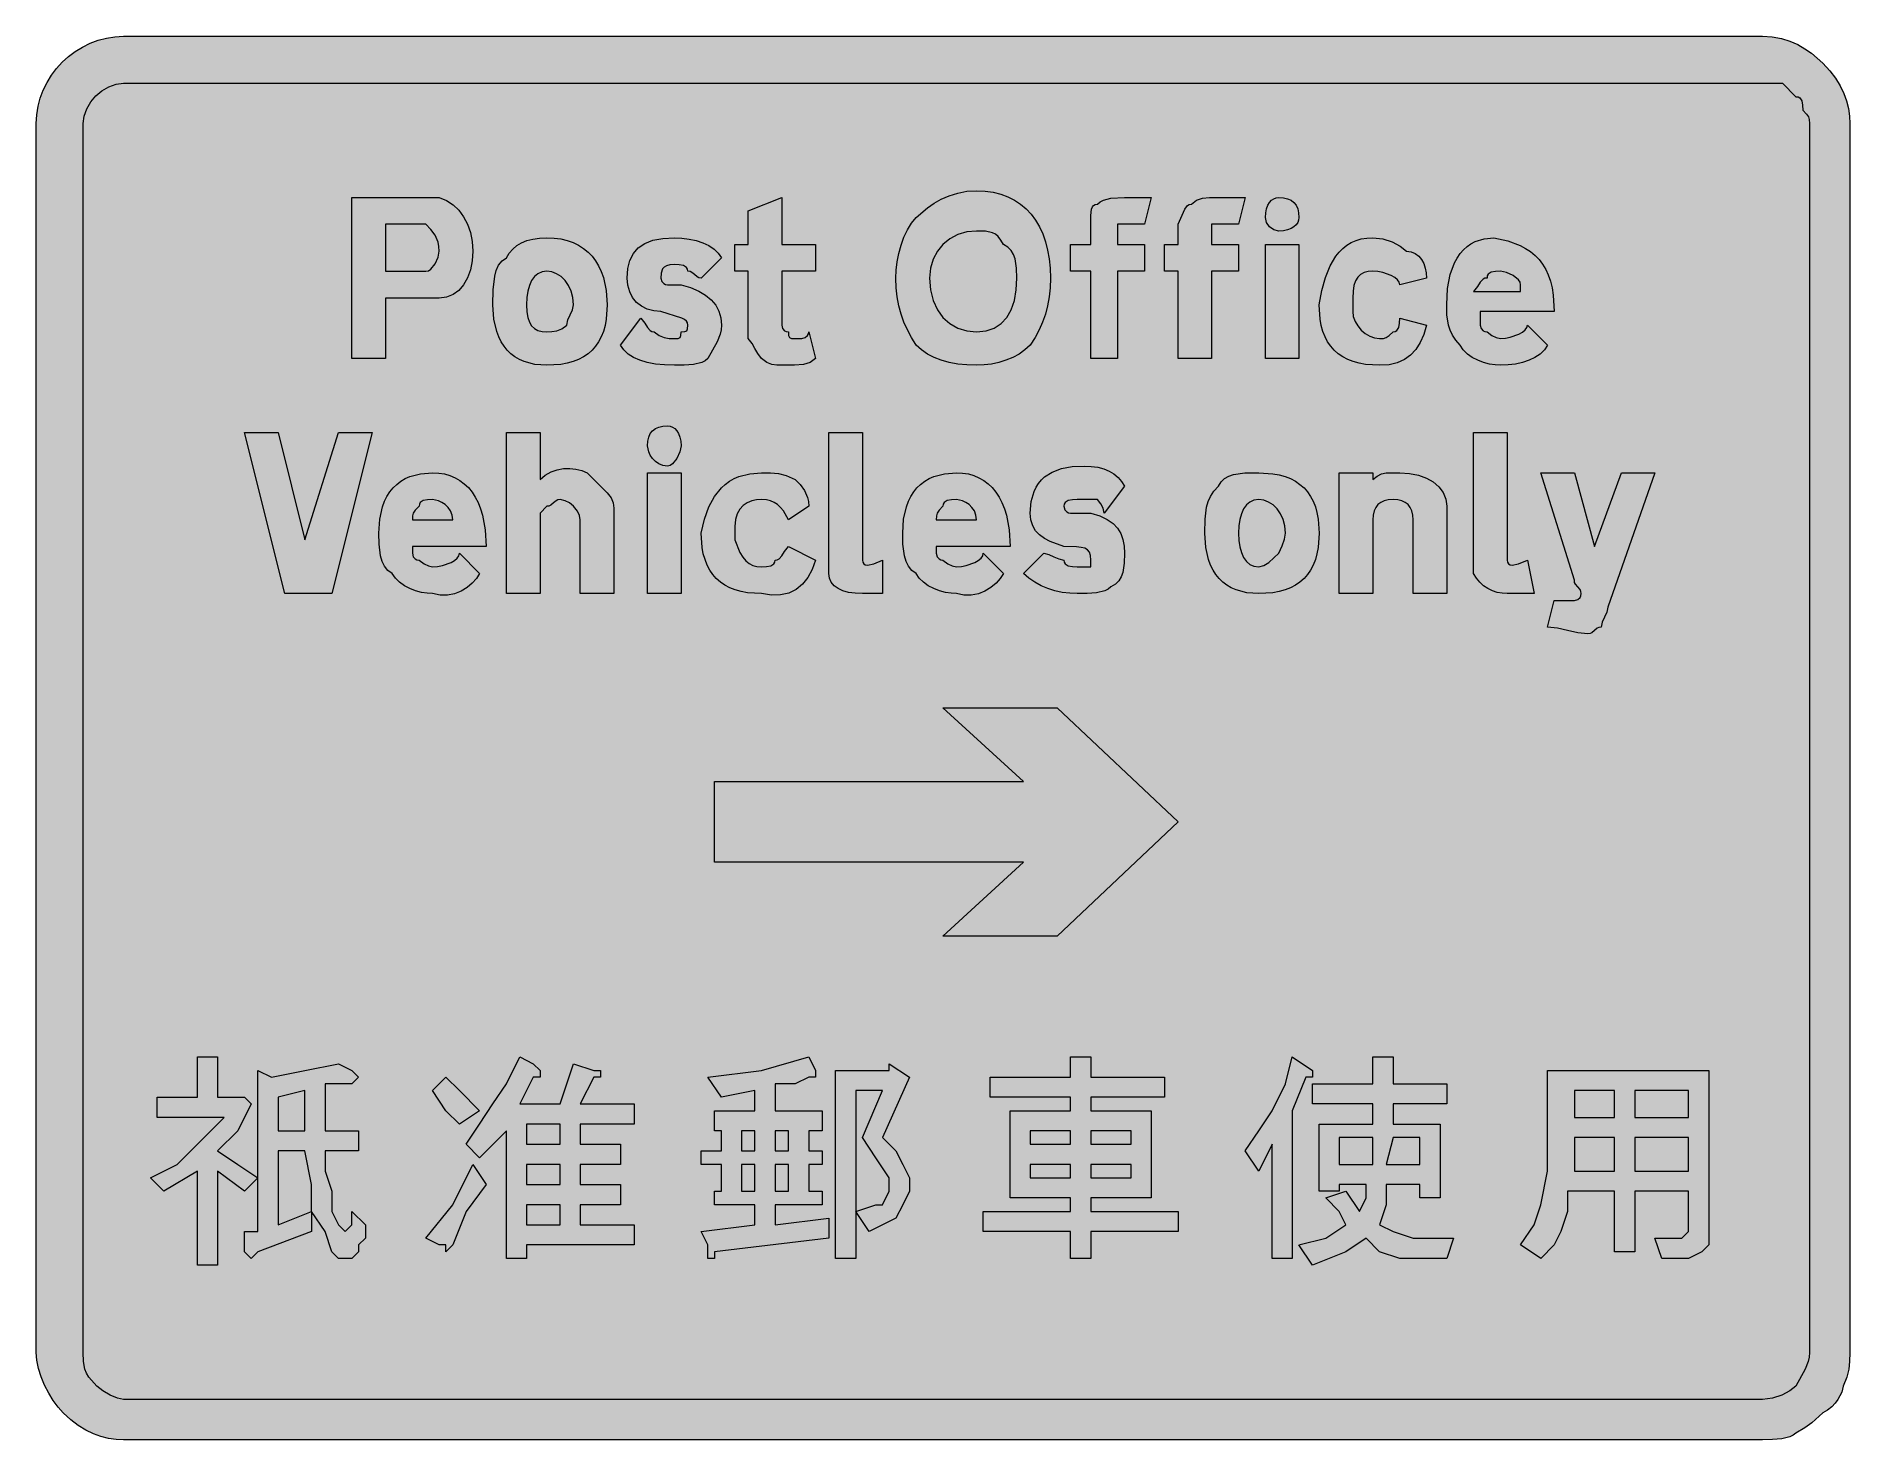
# Model space of a CAD drawing. Header units: metres. Extents: x 122 to 446, y 10 to 261.
import ezdxf

# ---------------------------------------------------------------- set-up
doc = ezdxf.new("R2010")
doc.units = ezdxf.units.M
doc.layers.add('FILL_BLACK_000000', color=7, linetype='Continuous', true_color=0x000000)
doc.layers.add('FILL_WHITE_FFFFFF', color=7, linetype='Continuous', true_color=0xffffff)

msp = doc.modelspace()

# ---------------------------------------------------------------- hatches: boundary and pattern name
at = {"layer": 'FILL_BLACK_000000', "true_color": 0x000000}
h = msp.add_hatch(color=7, dxfattribs=at)
h.dxf.hatch_style = 1
h.paths.add_polyline_path([(430.29, 261.12), (432.03, 261.01), (433.67, 260.71), (435.18, 260.23), (436.59, 259.62), (437.88, 258.89), (439.06, 258.08), (441.09, 256.32), (442.33, 254.97), (443.36, 253.62), (444.19, 252.27), (444.84, 250.92), (445.32, 249.57), (445.65, 248.22), (445.83, 246.87), (445.89, 245.52), (445.89, 25.92), (445.87, 24.31), (445.74, 22.92), (445.38, 21.53), (444.69, 19.92), (444.46, 18.83), (443.79, 17.52), (443.28, 16.85), (442.67, 16.21), (441.93, 15.62), (441.09, 15.12), (439.14, 13.32), (437.88, 12.42), (436.29, 11.52), (435.79, 11.12), (435.18, 10.83), (433.74, 10.47), (432.07, 10.34), (430.29, 10.32), (137.49, 10.32), (136.14, 10.38), (134.79, 10.56), (133.44, 10.89), (132.09, 11.37), (130.74, 12.02), (129.39, 12.85), (128.04, 13.88), (126.69, 15.12), (125.79, 16.13), (124.93, 17.31), (124.12, 18.64), (123.39, 20.07), (122.78, 21.55), (122.3, 23.05), (122, 24.52), (121.89, 25.92), (121.89, 245.52), (121.97, 247.08), (122.22, 248.6), (122.61, 250.08), (123.15, 251.5), (123.82, 252.86), (124.61, 254.15), (125.52, 255.35), (126.54, 256.47), (127.66, 257.49), (128.86, 258.4), (130.15, 259.19), (131.51, 259.86), (132.93, 260.4), (134.41, 260.79), (135.93, 261.04), (137.49, 261.12), (430.29, 261.12)])
h = msp.add_hatch(color=7, dxfattribs=at)
h.dxf.hatch_style = 1
h.paths.add_polyline_path([(292.87, 233.24), (294.23, 232.9), (295.5, 232.43), (296.67, 231.84), (297.76, 231.12), (298.75, 230.28), (299.64, 229.32), (300.43, 228.25), (301.13, 227.07), (301.72, 225.79), (302.21, 224.41), (302.59, 222.92), (302.87, 221.35), (303.03, 219.68), (303.09, 217.92), (303.03, 216.17), (302.86, 214.53), (302.58, 212.96), (302.19, 211.47), (301.68, 210.03), (301.07, 208.64), (300.33, 207.27), (299.49, 205.92), (298.54, 205.08), (297.48, 204.34), (296.35, 203.73), (295.14, 203.22), (293.88, 202.83), (292.57, 202.54), (291.24, 202.38), (289.89, 202.32), (288.15, 202.38), (286.52, 202.54), (285, 202.83), (283.59, 203.22), (282.3, 203.73), (281.12, 204.34), (280.05, 205.08), (279.09, 205.92), (278.25, 207.27), (277.52, 208.64), (276.9, 210.03), (276.39, 211.47), (276, 212.96), (275.72, 214.53), (275.55, 216.17), (275.49, 217.92), (275.55, 219.32), (275.72, 220.79), (276, 222.29), (276.39, 223.77), (276.9, 225.2), (277.52, 226.53), (278.25, 227.71), (279.09, 228.72), (281.12, 230.48), (282.3, 231.29), (283.59, 232.02), (285, 232.63), (286.52, 233.11), (288.15, 233.41), (289.89, 233.52), (291.42, 233.45), (292.87, 233.24)])
h.paths.add_polyline_path([(296.79, 221.37), (296.5, 222.13), (296.08, 222.81), (295.48, 223.42), (294.69, 223.92), (294.24, 224.71), (293.77, 225.31), (293.28, 225.73), (292.74, 226.02), (291.48, 226.28), (289.89, 226.32), (288.15, 226.16), (286.55, 225.68), (285.12, 224.93), (283.89, 223.92), (282.88, 222.69), (282.13, 221.26), (281.65, 219.66), (281.49, 217.92), (281.65, 215.78), (282.13, 213.89), (282.88, 212.25), (283.89, 210.87), (285.12, 209.78), (286.55, 208.98), (288.15, 208.49), (289.89, 208.32), (291.58, 208.49), (293.04, 208.98), (294.28, 209.78), (295.29, 210.87), (296.08, 212.25), (296.64, 213.89), (296.98, 215.78), (297.09, 217.92), (297.05, 219.7), (296.79, 221.37)], flags=16)
h = msp.add_hatch(color=7, dxfattribs=at)
h.dxf.hatch_style = 1
h.paths.add_polyline_path([(178.29, 203.52), (178.29, 232.32), (192.69, 232.32), (193.89, 232.32), (195.18, 231.76), (196.35, 230.99), (197.37, 230.02), (198.24, 228.87), (198.94, 227.55), (199.46, 226.08), (199.78, 224.46), (199.89, 222.72), (199.78, 220.98), (199.46, 219.38), (198.94, 217.95), (198.24, 216.72), (197.37, 215.71), (196.35, 214.96), (195.18, 214.48), (193.89, 214.32), (192.69, 214.32), (184.29, 214.32), (184.29, 203.52), (178.29, 203.52)])
h.paths.add_polyline_path([(191.49, 219.12), (191.94, 219.23), (192.37, 219.51), (193.14, 220.47), (193.68, 221.65), (193.89, 222.72), (193.84, 223.57), (193.68, 224.31), (193.14, 225.57), (192.37, 226.6), (191.49, 227.52), (190.29, 227.52), (184.29, 227.52), (184.29, 219.12), (190.29, 219.12), (191.49, 219.12)], flags=16)
h = msp.add_hatch(color=7, dxfattribs=at)
h.dxf.hatch_style = 1
h.paths.add_polyline_path([(261.09, 223.92), (261.09, 219.12), (255.09, 219.12), (255.09, 209.52), (255.24, 208.92), (255.6, 208.51), (255.89, 208.37), (256.29, 208.32), (256.31, 207.63), (256.44, 207.27), (256.8, 207.14), (257.49, 207.12), (258.69, 207.12), (259.29, 207.27), (259.7, 207.63), (259.84, 207.92), (259.89, 208.32), (261.09, 203.52), (260.15, 202.83), (258.99, 202.47), (257.38, 202.34), (255.09, 202.32), (254.19, 202.34), (253.29, 202.47), (252.39, 202.83), (251.49, 203.52), (250.78, 204.42), (250.29, 205.32), (249.8, 206.22), (249.09, 207.12), (249.09, 219.12), (246.69, 219.12), (246.69, 223.92), (249.09, 223.92), (249.09, 229.92), (255.09, 232.32), (255.09, 223.92), (261.09, 223.92)])
h = msp.add_hatch(color=7, dxfattribs=at)
h.dxf.hatch_style = 1
h.paths.add_polyline_path([(310.29, 203.52), (310.29, 219.12), (306.69, 219.12), (306.69, 223.92), (310.29, 223.92), (310.29, 227.52), (310.31, 229.09), (310.44, 230.22), (310.58, 230.61), (310.8, 230.89), (311.09, 231.06), (311.49, 231.12), (311.99, 231.52), (312.58, 231.81), (313.89, 232.17), (316.29, 232.32), (321.09, 232.32), (319.89, 227.52), (317.49, 227.52), (316.29, 227.52), (315.09, 227.52), (315.09, 226.32), (315.09, 223.92), (319.89, 223.92), (319.89, 219.12), (315.09, 219.12), (315.09, 203.52), (310.29, 203.52)])
h = msp.add_hatch(color=7, dxfattribs=at)
h.dxf.hatch_style = 1
h.paths.add_polyline_path([(325.89, 203.52), (325.89, 219.12), (323.49, 219.12), (323.49, 223.92), (325.89, 223.92), (325.89, 227.52), (327.09, 230.22), (327.58, 230.89), (327.89, 231.06), (328.29, 231.12), (329.21, 231.81), (330.24, 232.17), (331.5, 232.3), (333.09, 232.32), (337.89, 232.32), (336.69, 227.52), (334.29, 227.52), (333.09, 227.52), (331.89, 227.52), (331.89, 226.32), (331.89, 223.92), (336.69, 223.92), (336.69, 219.12), (331.89, 219.12), (331.89, 203.52), (325.89, 203.52)])
h = msp.add_hatch(color=7, dxfattribs=at)
h.dxf.hatch_style = 1
h.paths.add_polyline_path([(347.43, 228.27), (347.26, 227.84), (346.98, 227.43), (346.59, 227.07), (346.08, 226.76), (345.46, 226.53), (344.73, 226.37), (343.89, 226.32), (343.01, 226.53), (342.24, 227.07), (341.7, 227.84), (341.49, 228.72), (341.54, 229.56), (341.7, 230.29), (341.93, 230.91), (342.24, 231.42), (342.6, 231.81), (343.01, 232.09), (343.44, 232.26), (343.89, 232.32), (344.73, 232.26), (345.46, 232.09), (346.08, 231.81), (346.59, 231.42), (346.98, 230.91), (347.26, 230.29), (347.43, 229.56), (347.49, 228.72), (347.43, 228.27)])
h = msp.add_hatch(color=7, dxfattribs=at)
h.dxf.hatch_style = 1
h.paths.add_polyline_path([(223.51, 209.45), (223.21, 208.39), (222.84, 207.42), (222.37, 206.54), (221.82, 205.74), (221.19, 205.02), (220.47, 204.39), (219.67, 203.84), (218.79, 203.37), (217.81, 202.99), (216.76, 202.7), (215.62, 202.49), (213.09, 202.32), (210.95, 202.49), (209.06, 202.99), (208.2, 203.37), (207.42, 203.84), (206.69, 204.39), (206.04, 205.02), (205.46, 205.74), (204.95, 206.54), (204.51, 207.42), (204.15, 208.39), (203.66, 210.59), (203.49, 213.12), (203.53, 215.78), (203.79, 218.22), (204.08, 219.28), (204.5, 220.21), (205.1, 220.96), (205.89, 221.52), (206.4, 222.36), (207.01, 223.09), (207.75, 223.71), (208.59, 224.22), (209.55, 224.61), (210.61, 224.89), (211.8, 225.06), (213.09, 225.12), (214.4, 225.06), (215.62, 224.9), (216.76, 224.63), (217.81, 224.26), (218.79, 223.79), (219.67, 223.22), (220.47, 222.56), (221.19, 221.82), (221.82, 220.99), (222.37, 220.08), (222.84, 219.09), (223.21, 218.03), (223.72, 215.7), (223.89, 213.12), (223.72, 210.59), (223.51, 209.45)])
h.paths.add_polyline_path([(217.48, 215.58), (217, 216.6), (216.39, 217.47), (215.66, 218.17), (214.85, 218.69), (213.99, 219.01), (213.09, 219.12), (212.25, 219.01), (211.52, 218.69), (210.9, 218.17), (210.39, 217.47), (210, 216.6), (209.72, 215.58), (209.55, 214.41), (209.49, 213.12), (209.55, 211.88), (209.72, 210.85), (210, 210.02), (210.39, 209.37), (210.9, 208.89), (211.51, 208.56), (212.25, 208.38), (213.09, 208.32), (213.99, 208.34), (214.89, 208.47), (215.79, 208.83), (216.69, 209.52), (216.88, 210.42), (217.29, 211.32), (217.7, 212.22), (217.89, 213.12), (217.78, 214.41), (217.48, 215.58)], flags=16)
h = msp.add_hatch(color=7, dxfattribs=at)
h.dxf.hatch_style = 1
h.paths.add_polyline_path([(244.24, 208.67), (244.08, 207.91), (243.54, 206.52), (241.89, 203.52), (241.39, 203.12), (240.78, 202.83), (239.34, 202.47), (237.67, 202.34), (235.89, 202.32), (234.15, 202.38), (232.53, 202.54), (231.06, 202.83), (229.74, 203.22), (228.59, 203.73), (227.62, 204.34), (226.85, 205.08), (226.29, 205.92), (229.89, 210.72), (230.6, 209.84), (231.09, 209.07), (231.58, 208.53), (231.89, 208.37), (232.29, 208.32), (233.19, 207.63), (234.09, 207.27), (234.99, 207.14), (235.89, 207.12), (236.58, 207.14), (236.94, 207.27), (237.07, 207.63), (237.09, 208.32), (237.78, 208.34), (238.14, 208.47), (238.27, 208.83), (238.29, 209.52), (238.23, 209.92), (238.05, 210.23), (237.72, 210.49), (237.24, 210.72), (233.49, 211.92), (232.2, 212.03), (231.03, 212.35), (230.01, 212.87), (229.14, 213.57), (228.44, 214.44), (227.92, 215.46), (227.6, 216.63), (227.49, 217.92), (227.6, 219.61), (227.96, 221.07), (228.57, 222.31), (229.44, 223.32), (230.6, 224.11), (232.05, 224.67), (233.81, 225.01), (235.89, 225.12), (237.24, 225.06), (238.55, 224.89), (239.81, 224.61), (240.99, 224.22), (242.05, 223.71), (242.98, 223.09), (243.73, 222.36), (244.29, 221.52), (240.69, 217.92), (240.29, 217.97), (239.98, 218.11), (239.49, 218.52), (239, 218.93), (238.69, 219.07), (238.29, 219.12), (238.24, 219.52), (238.08, 219.81), (237.54, 220.17), (236.77, 220.3), (235.89, 220.32), (235.1, 220.27), (234.5, 220.11), (234.08, 219.88), (233.79, 219.57), (233.53, 218.8), (233.49, 217.92), (233.64, 217.32), (234, 216.91), (234.29, 216.77), (234.69, 216.72), (237.09, 216.72), (238.78, 216.21), (240.24, 215.59), (241.48, 214.86), (242.49, 214.02), (243.28, 213.06), (243.84, 211.99), (244.18, 210.81), (244.29, 209.52), (244.24, 208.67)])
h = msp.add_hatch(color=7, dxfattribs=at)
h.dxf.hatch_style = 1
h.paths.add_polyline_path([(341.49, 203.52), (341.49, 223.92), (347.49, 223.92), (347.49, 203.52), (341.49, 203.52)])
h = msp.add_hatch(color=7, dxfattribs=at)
h.dxf.hatch_style = 1
h.paths.add_polyline_path([(362.47, 224.91), (364.14, 224.37), (365.58, 223.6), (366.69, 222.72), (367.53, 222.61), (368.27, 222.31), (368.88, 221.83), (369.39, 221.22), (369.78, 220.49), (370.06, 219.68), (370.23, 218.82), (370.29, 217.92), (365.49, 216.72), (365.38, 217.17), (365.08, 217.6), (364.6, 218.01), (363.99, 218.37), (362.45, 218.91), (361.59, 219.07), (360.69, 219.12), (359.85, 219.06), (359.11, 218.88), (358.5, 218.55), (357.99, 218.07), (357.6, 217.42), (357.31, 216.59), (357.15, 215.56), (357.09, 214.32), (357.09, 213.12), (357.09, 211.92), (357.2, 211.02), (357.5, 210.16), (357.98, 209.35), (358.59, 208.62), (359.32, 208.01), (360.13, 207.53), (360.99, 207.23), (361.89, 207.12), (362.6, 207.14), (363.09, 207.27), (363.58, 207.63), (364.29, 208.32), (364.69, 208.37), (364.98, 208.53), (365.34, 209.07), (365.47, 209.84), (365.49, 210.72), (370.29, 209.52), (369.78, 207.83), (369.15, 206.37), (368.37, 205.13), (367.44, 204.12), (366.34, 203.33), (365.06, 202.77), (363.58, 202.43), (361.89, 202.32), (359.36, 202.49), (358.22, 202.7), (357.16, 202.99), (356.19, 203.37), (355.31, 203.84), (354.51, 204.39), (353.79, 205.02), (353.16, 205.74), (352.61, 206.54), (352.14, 207.42), (351.76, 208.39), (351.47, 209.45), (351.26, 210.59), (351.09, 213.12), (351.6, 215.7), (352.25, 218.03), (353.07, 220.08), (354.09, 221.82), (354.68, 222.56), (355.33, 223.22), (356.05, 223.79), (356.83, 224.26), (357.68, 224.63), (358.6, 224.9), (359.61, 225.06), (360.69, 225.12), (362.47, 224.91)])
h = msp.add_hatch(color=7, dxfattribs=at)
h.dxf.hatch_style = 1
h.paths.add_polyline_path([(379.89, 209.52), (380.04, 208.92), (380.4, 208.51), (380.69, 208.37), (381.09, 208.32), (381.97, 207.63), (382.74, 207.27), (383.49, 207.12), (384.39, 207.17), (385.25, 207.33), (386.79, 207.87), (387.4, 208.23), (387.88, 208.64), (388.18, 209.07), (388.29, 209.52), (391.89, 205.92), (391.33, 205.08), (390.58, 204.34), (389.65, 203.73), (388.59, 203.22), (387.41, 202.83), (386.15, 202.54), (384.84, 202.38), (383.49, 202.32), (382.54, 202.38), (381.52, 202.54), (380.47, 202.83), (379.44, 203.22), (378.46, 203.73), (377.58, 204.34), (376.85, 205.08), (376.29, 205.92), (375.5, 206.82), (374.9, 207.72), (374.48, 208.62), (374.19, 209.52), (373.93, 211.32), (373.89, 213.12), (374.05, 216.05), (374.53, 218.54), (375.28, 220.61), (375.76, 221.49), (376.29, 222.27), (376.88, 222.95), (377.52, 223.54), (378.21, 224.03), (378.95, 224.43), (380.55, 224.95), (382.29, 225.12), (384.82, 224.55), (387.01, 223.73), (387.99, 223.22), (388.87, 222.63), (389.67, 221.97), (390.39, 221.22), (391.02, 220.39), (391.57, 219.47), (392.04, 218.46), (392.42, 217.36), (392.71, 216.15), (392.92, 214.85), (393.09, 211.92), (379.89, 211.92), (379.89, 209.52)])
h.paths.add_polyline_path([(387.09, 216.72), (386.98, 217.17), (386.7, 217.6), (385.74, 218.37), (384.56, 218.91), (383.49, 219.12), (382.61, 219.1), (381.84, 218.97), (381.3, 218.61), (381.14, 218.32), (381.09, 217.92), (380.69, 217.87), (380.38, 217.71), (379.89, 217.17), (379.4, 216.4), (378.69, 215.52), (387.09, 215.52), (387.09, 216.72)], flags=16)
h = msp.add_hatch(color=7, dxfattribs=at)
h.dxf.hatch_style = 1
h.paths.add_polyline_path([(236.88, 186.85), (236.34, 185.67), (235.57, 184.71), (235.14, 184.43), (234.69, 184.32), (233.85, 184.43), (233.11, 184.71), (232.5, 185.14), (231.99, 185.67), (231.6, 186.25), (231.31, 186.85), (231.09, 187.92), (231.15, 188.76), (231.31, 189.49), (231.6, 190.11), (231.99, 190.62), (232.5, 191.01), (233.11, 191.29), (233.85, 191.46), (234.69, 191.52), (235.14, 191.46), (235.57, 191.29), (235.98, 191.01), (236.34, 190.62), (236.65, 190.11), (236.88, 189.49), (237.04, 188.76), (237.09, 187.92), (236.88, 186.85)])
h = msp.add_hatch(color=7, dxfattribs=at)
h.dxf.hatch_style = 1
h.paths.add_polyline_path([(169.89, 161.52), (166.29, 161.52), (159.09, 190.32), (165.09, 190.32), (169.89, 171.12), (175.89, 190.32), (181.89, 190.32), (174.69, 161.52), (169.89, 161.52)])
h = msp.add_hatch(color=7, dxfattribs=at)
h.dxf.hatch_style = 1
h.paths.add_polyline_path([(212.84, 182.71), (213.88, 183.29), (214.97, 183.67), (216.09, 183.87), (217.21, 183.9), (218.3, 183.78), (219.34, 183.51), (220.29, 183.12), (223.89, 179.52), (224.58, 178.62), (224.94, 177.72), (225.07, 176.82), (225.09, 175.92), (225.09, 161.52), (219.09, 161.52), (219.09, 174.72), (218.94, 175.47), (218.58, 176.24), (217.89, 177.12), (217.14, 177.72), (216.37, 178.13), (215.49, 178.32), (215.09, 178.27), (214.78, 178.13), (214.29, 177.72), (213.8, 177.31), (213.49, 177.17), (213.09, 177.12), (211.89, 175.92), (211.89, 174.72), (211.89, 161.52), (205.89, 161.52), (205.89, 190.32), (211.89, 190.32), (211.89, 181.92), (212.84, 182.71)])
h = msp.add_hatch(color=7, dxfattribs=at)
h.dxf.hatch_style = 1
h.paths.add_polyline_path([(269.49, 168.72), (269.49, 167.52), (269.55, 167.13), (269.72, 166.84), (270, 166.68), (270.39, 166.62), (271.52, 166.84), (273.09, 167.52), (273.09, 161.52), (271.89, 161.52), (269.49, 161.52), (268.2, 161.58), (267.03, 161.74), (266.01, 162.03), (265.14, 162.42), (264.44, 162.93), (263.92, 163.54), (263.6, 164.28), (263.49, 165.12), (263.49, 166.32), (263.49, 190.32), (269.49, 190.32), (269.49, 168.72)])
h = msp.add_hatch(color=7, dxfattribs=at)
h.dxf.hatch_style = 1
h.paths.add_polyline_path([(384.69, 168.72), (384.69, 167.52), (384.75, 167.13), (384.91, 166.84), (385.2, 166.68), (385.59, 166.62), (386.71, 166.84), (388.29, 167.52), (389.49, 161.52), (387.09, 161.52), (384.69, 161.52), (383.79, 161.58), (382.91, 161.74), (382.05, 162.03), (381.24, 162.42), (380.48, 162.93), (379.8, 163.54), (379.19, 164.28), (378.69, 165.12), (378.69, 166.32), (378.69, 190.32), (384.69, 190.32), (384.69, 168.72)])
h = msp.add_hatch(color=7, dxfattribs=at)
h.dxf.hatch_style = 1
h.paths.add_polyline_path([(189.09, 168.72), (189.24, 168.12), (189.6, 167.71), (189.89, 167.57), (190.29, 167.52), (191.17, 166.83), (191.94, 166.47), (192.69, 166.32), (193.59, 166.37), (194.45, 166.53), (195.99, 167.07), (196.6, 167.43), (197.08, 167.84), (197.38, 168.27), (197.49, 168.72), (201.09, 165.12), (200.53, 164.23), (199.78, 163.38), (198.85, 162.61), (197.79, 161.97), (196.61, 161.5), (195.35, 161.24), (194.04, 161.23), (192.69, 161.52), (191.74, 161.58), (190.72, 161.74), (189.67, 162.03), (188.64, 162.42), (187.66, 162.93), (186.78, 163.54), (186.05, 164.28), (185.49, 165.12), (184.7, 165.68), (184.1, 166.41), (183.68, 167.29), (183.39, 168.27), (183.13, 170.35), (183.09, 172.32), (183.26, 174.85), (183.75, 177.04), (184.11, 178.02), (184.55, 178.9), (185.06, 179.7), (185.64, 180.42), (186.29, 181.05), (187.02, 181.6), (187.8, 182.07), (188.66, 182.44), (190.55, 182.95), (192.69, 183.12), (193.79, 183.06), (194.83, 182.9), (195.8, 182.62), (196.72, 182.24), (197.58, 181.75), (198.36, 181.16), (199.09, 180.46), (199.74, 179.67), (200.32, 178.78), (200.83, 177.79), (201.27, 176.7), (201.63, 175.53), (202.12, 172.9), (202.29, 169.92), (189.09, 169.92), (189.09, 168.72)])
h.paths.add_polyline_path([(196.18, 175.56), (195.9, 176.29), (195.47, 176.91), (194.94, 177.42), (194.36, 177.81), (193.76, 178.09), (192.69, 178.32), (191.81, 178.3), (191.04, 178.17), (190.5, 177.81), (190.34, 177.52), (190.29, 177.12), (189.6, 176.41), (189.24, 175.92), (189.11, 175.43), (189.09, 174.72), (196.29, 174.72), (196.18, 175.56)], flags=16)
h = msp.add_hatch(color=7, dxfattribs=at)
h.dxf.hatch_style = 1
h.paths.add_polyline_path([(231.09, 161.52), (231.09, 183.12), (237.09, 183.12), (237.09, 161.52), (231.09, 161.52)])
h = msp.add_hatch(color=7, dxfattribs=at)
h.dxf.hatch_style = 1
h.paths.add_polyline_path([(253.1, 183.1), (254.49, 182.97), (255.88, 182.61), (257.49, 181.92), (258.37, 181), (259.14, 179.97), (259.68, 178.71), (259.84, 177.97), (259.89, 177.12), (256.29, 174.72), (255.37, 176.29), (254.88, 176.91), (254.34, 177.42), (253.75, 177.81), (253.08, 178.09), (252.34, 178.26), (251.49, 178.32), (250.59, 178.26), (249.73, 178.08), (248.92, 177.75), (248.19, 177.27), (247.58, 176.62), (247.1, 175.79), (246.8, 174.76), (246.69, 173.52), (246.69, 172.32), (246.69, 171.12), (247.61, 168.85), (248.1, 168.02), (248.64, 167.37), (249.23, 166.89), (249.9, 166.56), (250.64, 166.38), (251.49, 166.32), (252.37, 166.34), (253.14, 166.47), (253.68, 166.83), (253.84, 167.12), (253.89, 167.52), (254.29, 167.57), (254.6, 167.73), (255.09, 168.27), (255.58, 169.04), (256.29, 169.92), (261.09, 167.52), (260.53, 165.83), (259.76, 164.39), (258.79, 163.2), (257.64, 162.27), (256.32, 161.63), (254.85, 161.28), (253.23, 161.24), (251.49, 161.52), (248.96, 161.69), (247.82, 161.9), (246.76, 162.19), (245.79, 162.57), (244.91, 163.04), (244.11, 163.59), (243.39, 164.22), (242.76, 164.94), (242.21, 165.74), (241.74, 166.62), (241.37, 167.59), (241.07, 168.65), (240.86, 169.79), (240.69, 172.32), (241.25, 174.85), (242.04, 177.04), (243.05, 178.9), (244.29, 180.42), (244.99, 181.05), (245.75, 181.6), (246.57, 182.07), (247.44, 182.44), (249.35, 182.95), (251.49, 183.12), (253.1, 183.1)])
h = msp.add_hatch(color=7, dxfattribs=at)
h.dxf.hatch_style = 1
h.paths.add_polyline_path([(282.69, 168.72), (282.84, 168.12), (283.2, 167.71), (283.49, 167.57), (283.89, 167.52), (284.77, 166.83), (285.54, 166.47), (286.29, 166.32), (287.19, 166.37), (288.05, 166.53), (289.59, 167.07), (290.2, 167.43), (290.68, 167.84), (290.98, 168.27), (291.09, 168.72), (294.69, 165.12), (294.13, 164.23), (293.38, 163.38), (292.45, 162.61), (291.39, 161.97), (290.21, 161.5), (288.95, 161.24), (287.64, 161.23), (286.29, 161.52), (285.34, 161.58), (284.32, 161.74), (283.27, 162.03), (282.24, 162.42), (281.26, 162.93), (280.38, 163.54), (279.65, 164.28), (279.09, 165.12), (278.3, 165.68), (277.7, 166.41), (277.28, 167.29), (276.99, 168.27), (276.73, 170.35), (276.69, 172.32), (276.86, 174.85), (277.35, 177.04), (277.71, 178.02), (278.15, 178.9), (278.66, 179.7), (279.24, 180.42), (279.89, 181.05), (280.62, 181.6), (281.4, 182.07), (282.26, 182.44), (284.15, 182.95), (286.29, 183.12), (287.39, 183.06), (288.43, 182.9), (289.4, 182.62), (290.32, 182.24), (291.18, 181.75), (291.96, 181.16), (292.69, 180.46), (293.34, 179.67), (293.92, 178.78), (294.43, 177.79), (294.87, 176.7), (295.23, 175.53), (295.72, 172.9), (295.89, 169.92), (282.69, 169.92), (282.69, 168.72)])
h.paths.add_polyline_path([(289.78, 175.56), (289.5, 176.29), (289.07, 176.91), (288.54, 177.42), (287.96, 177.81), (287.36, 178.09), (286.29, 178.32), (285.41, 178.3), (284.64, 178.17), (284.1, 177.81), (283.94, 177.52), (283.89, 177.12), (283.2, 176.41), (282.84, 175.92), (282.71, 175.43), (282.69, 174.72), (289.89, 174.72), (289.78, 175.56)], flags=16)
h = msp.add_hatch(color=7, dxfattribs=at)
h.dxf.hatch_style = 1
h.paths.add_polyline_path([(316.25, 166.94), (315.99, 165.27), (315.7, 164.51), (315.28, 163.83), (314.68, 163.22), (313.89, 162.72), (313.39, 162.32), (312.78, 162.03), (311.34, 161.67), (309.67, 161.54), (307.89, 161.52), (306.54, 161.58), (305.21, 161.74), (303.9, 162.03), (302.64, 162.42), (301.43, 162.93), (300.3, 163.54), (299.24, 164.28), (298.29, 165.12), (301.89, 168.72), (302.79, 168.53), (303.69, 168.12), (304.59, 167.71), (305.49, 167.52), (305.54, 167.12), (305.7, 166.83), (306.24, 166.47), (307.01, 166.34), (307.89, 166.32), (310.29, 166.32), (310.29, 167.52), (310.23, 168.31), (310.05, 168.91), (309.72, 169.33), (309.24, 169.62), (308.59, 169.79), (307.76, 169.88), (305.49, 169.92), (303.03, 170.86), (302.01, 171.4), (301.14, 172.02), (300.44, 172.76), (299.92, 173.63), (299.6, 174.68), (299.49, 175.92), (299.66, 178), (300.15, 179.76), (300.51, 180.53), (300.95, 181.21), (301.46, 181.83), (302.04, 182.37), (303.42, 183.24), (305.06, 183.85), (306.95, 184.21), (309.09, 184.32), (310.38, 184.26), (311.57, 184.09), (312.63, 183.81), (313.59, 183.42), (314.43, 182.91), (315.17, 182.29), (315.78, 181.56), (316.29, 180.72), (312.69, 175.92), (312.5, 176.8), (312.09, 177.57), (311.49, 178.32), (307.89, 178.32), (307.01, 178.3), (306.24, 178.17), (305.7, 177.81), (305.54, 177.52), (305.49, 177.12), (305.64, 176.52), (306, 176.11), (306.29, 175.97), (306.69, 175.92), (310.29, 175.92), (311.93, 175.41), (313.25, 174.79), (314.3, 174.06), (315.09, 173.22), (315.66, 172.26), (316.03, 171.19), (316.23, 170.01), (316.29, 168.72), (316.25, 166.94)])
h = msp.add_hatch(color=7, dxfattribs=at)
h.dxf.hatch_style = 1
h.paths.add_polyline_path([(350.71, 168.65), (350.42, 167.59), (350.04, 166.62), (349.57, 165.74), (349.02, 164.94), (348.39, 164.22), (347.67, 163.59), (346.87, 163.04), (345.99, 162.57), (345.01, 162.19), (343.96, 161.9), (342.82, 161.69), (340.29, 161.52), (338.15, 161.69), (336.26, 162.19), (335.4, 162.57), (334.62, 163.04), (333.89, 163.59), (333.24, 164.22), (332.66, 164.94), (332.15, 165.74), (331.71, 166.62), (331.35, 167.59), (330.86, 169.79), (330.69, 172.32), (330.73, 174.81), (330.99, 176.97), (331.28, 177.96), (331.7, 178.9), (332.3, 179.82), (333.09, 180.72), (333.6, 181.51), (334.21, 182.11), (334.95, 182.53), (335.79, 182.82), (337.82, 183.08), (340.29, 183.12), (342.82, 182.95), (343.96, 182.74), (345.01, 182.44), (345.99, 182.07), (346.87, 181.6), (347.67, 181.05), (348.39, 180.42), (349.02, 179.7), (349.57, 178.9), (350.04, 178.02), (350.42, 177.04), (350.71, 175.99), (350.92, 174.85), (351.09, 172.32), (350.92, 169.79), (350.71, 168.65)])
h.paths.add_polyline_path([(344.68, 174.78), (344.2, 175.8), (343.59, 176.67), (342.86, 177.37), (342.05, 177.89), (341.19, 178.21), (340.29, 178.32), (339.45, 178.21), (338.72, 177.89), (338.1, 177.37), (337.59, 176.67), (337.2, 175.8), (336.92, 174.78), (336.75, 173.61), (336.69, 172.32), (336.75, 171.03), (336.92, 169.86), (337.2, 168.84), (337.59, 167.97), (338.1, 167.27), (338.72, 166.75), (339.45, 166.43), (340.29, 166.32), (341.19, 166.53), (342.09, 167.07), (343.89, 168.72), (344.49, 170.07), (344.9, 171.25), (345.09, 172.32), (344.98, 173.61), (344.68, 174.78)], flags=16)
h = msp.add_hatch(color=7, dxfattribs=at)
h.dxf.hatch_style = 1
h.paths.add_polyline_path([(367.89, 161.52), (367.89, 173.52), (367.89, 174.72), (367.83, 175.56), (367.67, 176.29), (367.38, 176.91), (366.99, 177.42), (366.48, 177.81), (365.87, 178.09), (365.13, 178.26), (364.29, 178.32), (363.45, 178.26), (362.72, 178.09), (362.1, 177.81), (361.59, 177.42), (361.2, 176.91), (360.92, 176.29), (360.75, 175.56), (360.69, 174.72), (360.69, 161.52), (354.69, 161.52), (354.69, 183.12), (360.69, 183.12), (360.69, 181.92), (361.44, 182.52), (362.21, 182.93), (363.09, 183.12), (365.49, 183.12), (367.23, 183.01), (368.83, 182.69), (370.26, 182.17), (371.49, 181.47), (372.5, 180.6), (373.25, 179.58), (373.73, 178.41), (373.89, 177.12), (373.89, 175.92), (373.89, 161.52), (367.89, 161.52)])
h = msp.add_hatch(color=7, dxfattribs=at)
h.dxf.hatch_style = 1
h.paths.add_polyline_path([(402.69, 159.12), (402.5, 158.22), (402.09, 157.32), (401.68, 156.42), (401.49, 155.52), (401.09, 155.47), (400.78, 155.33), (400.29, 154.92), (399.8, 154.51), (399.49, 154.37), (399.09, 154.32), (397.29, 154.51), (395.49, 154.92), (393.69, 155.33), (391.89, 155.52), (393.09, 160.32), (394.29, 160.32), (396.69, 160.32), (397.29, 160.47), (397.7, 160.83), (397.84, 161.12), (397.89, 161.52), (397.84, 161.92), (397.7, 162.23), (397.29, 162.72), (396.88, 163.21), (396.74, 163.52), (396.69, 163.92), (390.69, 183.12), (396.69, 183.12), (400.29, 169.92), (405.09, 183.12), (411.09, 183.12), (402.69, 159.12)])
h = msp.add_hatch(color=7, dxfattribs=at)
h.dxf.hatch_style = 1
h.paths.add_polyline_path([(325.89, 120.72), (304.29, 100.32), (283.89, 100.32), (298.29, 113.52), (243.09, 113.52), (243.09, 127.92), (298.29, 127.92), (283.89, 141.12), (304.29, 141.12), (325.89, 120.72)])
h = msp.add_hatch(color=7, dxfattribs=at)
h.dxf.hatch_style = 1
h.paths.add_polyline_path([(143.49, 71.52), (150.69, 71.52), (150.69, 78.72), (153.09, 78.72), (154.29, 78.72), (154.29, 77.52), (154.29, 76.32), (154.29, 71.52), (159.09, 71.52), (160.29, 70.32), (157.89, 65.52), (154.29, 61.92), (157.89, 59.52), (161.49, 57.12), (159.09, 54.72), (154.29, 58.32), (154.29, 41.52), (150.69, 41.52), (150.69, 58.32), (144.69, 54.72), (142.29, 57.12), (147.09, 59.52), (149.49, 61.92), (153.09, 65.52), (155.49, 67.92), (143.49, 67.92), (143.49, 71.52)])
h = msp.add_hatch(color=7, dxfattribs=at)
h.dxf.hatch_style = 1
h.paths.add_polyline_path([(208.29, 78.72), (210.69, 77.52), (211.89, 76.32), (211.89, 75.12), (210.69, 75.12), (208.29, 70.32), (215.49, 70.32), (217.89, 77.52), (221.49, 76.32), (222.69, 76.32), (222.69, 75.12), (221.49, 75.12), (219.09, 70.32), (228.69, 70.32), (228.69, 66.72), (219.09, 66.72), (219.09, 63.12), (226.29, 63.12), (226.29, 59.52), (219.09, 59.52), (219.09, 55.92), (226.29, 55.92), (226.29, 52.32), (219.09, 52.32), (219.09, 48.72), (228.69, 48.72), (228.69, 45.12), (209.49, 45.12), (209.49, 42.72), (205.89, 42.72), (205.89, 65.52), (201.09, 60.72), (198.69, 63.12), (201.09, 66.72), (203.49, 70.32), (205.89, 73.92), (208.29, 78.72)])
h.paths.add_polyline_path([(209.49, 55.92), (215.49, 55.92), (215.49, 59.52), (209.49, 59.52), (209.49, 55.92)], flags=16)
h.paths.add_polyline_path([(209.49, 66.72), (209.49, 63.12), (215.49, 63.12), (215.49, 66.72), (209.49, 66.72)], flags=16)
h.paths.add_polyline_path([(215.49, 52.32), (209.49, 52.32), (209.49, 48.72), (215.49, 48.72), (215.49, 52.32)], flags=16)
h = msp.add_hatch(color=7, dxfattribs=at)
h.dxf.hatch_style = 1
h.paths.add_polyline_path([(262.29, 65.52), (259.89, 65.52), (259.89, 61.92), (262.29, 61.92), (262.29, 59.52), (259.89, 59.52), (259.89, 54.72), (262.29, 54.72), (262.29, 52.32), (253.89, 52.32), (253.89, 48.72), (263.49, 49.92), (263.49, 46.32), (243.09, 43.92), (243.09, 42.72), (241.89, 42.72), (241.89, 43.92), (241.89, 45.12), (240.69, 47.52), (250.29, 48.72), (250.29, 52.32), (243.09, 52.32), (243.09, 54.72), (244.29, 54.72), (244.29, 59.52), (240.69, 59.52), (240.69, 61.92), (244.29, 61.92), (244.29, 65.52), (243.09, 65.52), (243.09, 69.12), (250.29, 69.12), (250.29, 72.72), (244.29, 71.52), (241.89, 75.12), (251.49, 76.32), (259.89, 78.72), (261.09, 76.32), (261.09, 75.12), (259.89, 75.12), (257.49, 73.92), (253.89, 73.92), (253.89, 69.12), (262.29, 69.12), (262.29, 65.52)])
h.paths.add_polyline_path([(256.29, 61.92), (256.29, 65.52), (253.89, 65.52), (253.89, 61.92), (256.29, 61.92)], flags=16)
h.paths.add_polyline_path([(247.89, 61.92), (250.29, 61.92), (250.29, 65.52), (247.89, 65.52), (247.89, 61.92)], flags=16)
h.paths.add_polyline_path([(253.89, 59.52), (253.89, 54.72), (256.29, 54.72), (256.29, 59.52), (253.89, 59.52)], flags=16)
h.paths.add_polyline_path([(250.29, 59.52), (247.89, 59.52), (247.89, 54.72), (250.29, 54.72), (250.29, 59.52)], flags=16)
h = msp.add_hatch(color=7, dxfattribs=at)
h.dxf.hatch_style = 1
h.paths.add_polyline_path([(310.29, 76.32), (310.29, 75.12), (323.49, 75.12), (323.49, 71.52), (310.29, 71.52), (310.29, 69.12), (321.09, 69.12), (321.09, 53.52), (310.29, 53.52), (310.29, 51.12), (325.89, 51.12), (325.89, 47.52), (310.29, 47.52), (310.29, 42.72), (306.69, 42.72), (306.69, 47.52), (291.09, 47.52), (291.09, 51.12), (306.69, 51.12), (306.69, 53.52), (295.89, 53.52), (295.89, 69.12), (306.69, 69.12), (306.69, 71.52), (292.29, 71.52), (292.29, 75.12), (306.69, 75.12), (306.69, 78.72), (310.29, 78.72), (310.29, 77.52), (310.29, 76.32)])
h.paths.add_polyline_path([(306.69, 63.12), (306.69, 65.52), (299.49, 65.52), (299.49, 63.12), (306.69, 63.12)], flags=16)
h.paths.add_polyline_path([(299.49, 57.12), (306.69, 57.12), (306.69, 59.52), (299.49, 59.52), (299.49, 57.12)], flags=16)
h.paths.add_polyline_path([(310.29, 65.52), (310.29, 63.12), (317.49, 63.12), (317.49, 65.52), (310.29, 65.52)], flags=16)
h.paths.add_polyline_path([(317.49, 59.52), (310.29, 59.52), (310.29, 57.12), (317.49, 57.12), (317.49, 59.52)], flags=16)
h = msp.add_hatch(color=7, dxfattribs=at)
h.dxf.hatch_style = 1
h.paths.add_polyline_path([(340.29, 65.52), (342.69, 69.12), (345.09, 73.92), (346.29, 78.72), (349.89, 76.32), (349.89, 75.12), (348.69, 75.12), (346.29, 69.12), (346.29, 42.72), (342.69, 42.72), (342.69, 63.12), (340.29, 58.32), (337.89, 61.92), (340.29, 65.52)])
h = msp.add_hatch(color=7, dxfattribs=at)
h.dxf.hatch_style = 1
h.paths.add_polyline_path([(364.29, 78.72), (364.29, 77.52), (364.29, 76.32), (364.29, 73.92), (373.89, 73.92), (373.89, 70.32), (364.29, 70.32), (364.29, 66.72), (372.69, 66.72), (372.69, 53.52), (369.09, 53.52), (369.09, 55.92), (363.09, 55.92), (363.09, 52.32), (361.89, 48.72), (364.29, 47.52), (367.89, 46.32), (371.49, 46.32), (375.09, 46.32), (373.89, 42.72), (369.09, 42.72), (365.49, 42.72), (361.89, 43.92), (359.49, 46.32), (355.89, 43.92), (349.89, 41.52), (347.49, 45.12), (352.29, 46.32), (355.89, 48.72), (354.69, 51.12), (352.29, 53.52), (355.89, 54.72), (358.29, 51.12), (359.49, 53.52), (359.49, 55.92), (354.69, 55.92), (354.69, 54.72), (351.09, 54.72), (351.09, 66.72), (360.69, 66.72), (360.69, 70.32), (349.89, 70.32), (349.89, 73.92), (360.69, 73.92), (360.69, 78.72), (364.29, 78.72)])
h.paths.add_polyline_path([(369.09, 64.32), (364.29, 64.32), (363.09, 59.52), (369.09, 59.52), (369.09, 64.32)], flags=16)
h.paths.add_polyline_path([(360.69, 64.32), (354.69, 64.32), (354.69, 59.52), (360.69, 59.52), (360.69, 64.32)], flags=16)
h = msp.add_hatch(color=7, dxfattribs=at)
h.dxf.hatch_style = 1
h.paths.add_polyline_path([(160.29, 42.72), (159.09, 43.92), (159.09, 47.52), (161.49, 47.52), (161.49, 76.32), (163.89, 75.12), (169.89, 76.32), (175.89, 77.52), (178.29, 76.32), (179.49, 75.12), (178.29, 73.92), (177.09, 73.92), (173.49, 73.92), (173.49, 65.52), (179.49, 65.52), (179.49, 61.92), (173.49, 61.92), (173.49, 58.32), (174.69, 54.72), (174.69, 51.12), (175.89, 48.72), (177.09, 47.52), (178.29, 48.72), (178.29, 51.12), (180.69, 48.72), (180.69, 46.32), (179.49, 45.12), (179.49, 43.92), (178.29, 42.72), (177.09, 42.72), (175.89, 42.72), (174.69, 43.92), (173.49, 47.52), (171.09, 51.12), (171.09, 47.52), (161.49, 43.92), (160.29, 42.72)])
h.paths.add_polyline_path([(171.09, 55.92), (169.89, 61.92), (165.09, 61.92), (165.09, 48.72), (171.09, 51.12), (171.09, 55.92)], flags=16)
h.paths.add_polyline_path([(169.89, 72.72), (165.09, 71.52), (165.09, 65.52), (169.89, 65.52), (169.89, 72.72)], flags=16)
h = msp.add_hatch(color=7, dxfattribs=at)
h.dxf.hatch_style = 1
h.paths.add_polyline_path([(195.09, 69.12), (192.69, 72.72), (195.09, 75.12), (197.49, 72.72), (201.09, 69.12), (197.49, 66.72), (195.09, 69.12)])
h = msp.add_hatch(color=7, dxfattribs=at)
h.dxf.hatch_style = 1
h.paths.add_polyline_path([(264.69, 42.72), (264.69, 76.32), (274.29, 76.32), (274.29, 77.52), (277.89, 75.12), (273.09, 64.32), (275.49, 61.92), (276.69, 59.52), (277.89, 57.12), (277.89, 54.72), (276.69, 52.32), (275.49, 49.92), (273.09, 48.72), (270.69, 47.52), (268.29, 51.12), (268.29, 42.72), (264.69, 42.72)])
h.paths.add_polyline_path([(271.89, 52.32), (273.09, 52.32), (274.29, 54.72), (274.29, 57.12), (271.89, 60.72), (269.49, 64.32), (273.09, 72.72), (268.29, 72.72), (268.29, 51.12), (271.89, 52.32)], flags=16)
h = msp.add_hatch(color=7, dxfattribs=at)
h.dxf.hatch_style = 1
h.paths.add_polyline_path([(417.09, 42.72), (414.69, 42.72), (412.29, 42.72), (411.09, 46.32), (413.49, 46.32), (415.89, 46.32), (417.09, 47.52), (417.09, 48.72), (417.09, 54.72), (407.49, 54.72), (407.49, 43.92), (403.89, 43.92), (403.89, 54.72), (395.49, 54.72), (395.49, 51.12), (394.29, 47.52), (393.09, 45.12), (390.69, 42.72), (387.09, 45.12), (389.49, 48.72), (390.69, 52.32), (391.89, 58.32), (391.89, 65.52), (391.89, 76.32), (420.69, 76.32), (420.69, 47.52), (420.69, 45.12), (419.49, 43.92), (417.09, 42.72)])
h.paths.add_polyline_path([(403.89, 67.92), (403.89, 72.72), (396.69, 72.72), (396.69, 67.92), (403.89, 67.92)], flags=16)
h.paths.add_polyline_path([(403.89, 58.32), (403.89, 64.32), (396.69, 64.32), (396.69, 58.32), (403.89, 58.32)], flags=16)
h.paths.add_polyline_path([(407.49, 72.72), (407.49, 67.92), (417.09, 67.92), (417.09, 72.72), (407.49, 72.72)], flags=16)
h.paths.add_polyline_path([(417.09, 64.32), (407.49, 64.32), (407.49, 58.32), (417.09, 58.32), (417.09, 64.32)], flags=16)
h = msp.add_hatch(color=7, dxfattribs=at)
h.dxf.hatch_style = 1
h.paths.add_polyline_path([(196.29, 52.32), (199.89, 59.52), (202.29, 55.92), (198.69, 51.12), (196.29, 45.12), (195.09, 43.92), (195.09, 45.12), (193.89, 45.12), (191.49, 46.32), (196.29, 52.32)])
at = {"layer": 'FILL_WHITE_FFFFFF', "true_color": 0xffffff}
h = msp.add_hatch(color=7, dxfattribs=at)
h.dxf.hatch_style = 1
h.paths.add_polyline_path([(430.29, 252.72), (433.89, 252.72), (436.29, 250.32), (436.69, 250.27), (436.98, 250.11), (437.34, 249.57), (437.47, 248.8), (437.49, 247.92), (438.18, 247.21), (438.54, 246.72), (438.67, 246.23), (438.69, 245.52), (438.69, 25.92), (438.64, 25.07), (438.48, 24.31), (437.94, 22.92), (436.29, 19.92), (435.18, 19.04), (433.74, 18.27), (432.07, 17.73), (430.29, 17.52), (137.49, 17.52), (136.4, 17.73), (135.09, 18.27), (133.78, 19.04), (132.69, 19.92), (131.3, 21.53), (130.88, 22.24), (130.59, 22.92), (130.33, 24.31), (130.29, 25.92), (130.29, 245.52), (130.45, 246.86), (130.91, 248.16), (131.62, 249.38), (132.54, 250.47), (133.63, 251.39), (134.85, 252.1), (136.15, 252.56), (137.49, 252.72), (430.29, 252.72)])

# ---------------------------------------------------------------- linework, layer by layer
at = {"layer": 'FILL_BLACK_000000', "lineweight": 0, "true_color": 0x000000}
for points in [[(430.29, 261.12), (432.03, 261.01), (433.67, 260.71), (435.18, 260.23), (436.59, 259.62), (437.88, 258.89), (439.06, 258.08), (441.09, 256.32), (442.33, 254.97), (443.36, 253.62), (444.19, 252.27), (444.84, 250.92), (445.32, 249.57), (445.65, 248.22), (445.83, 246.87), (445.89, 245.52), (445.89, 25.92), (445.87, 24.31), (445.74, 22.92), (445.38, 21.53), (444.69, 19.92), (444.46, 18.83), (443.79, 17.52), (443.28, 16.85), (442.67, 16.21), (441.93, 15.62), (441.09, 15.12), (439.14, 13.32), (437.88, 12.42), (436.29, 11.52), (435.79, 11.12), (435.18, 10.83), (433.74, 10.47), (432.07, 10.34), (430.29, 10.32), (137.49, 10.32), (136.14, 10.38), (134.79, 10.56), (133.44, 10.89), (132.09, 11.37), (130.74, 12.02), (129.39, 12.85), (128.04, 13.88), (126.69, 15.12), (125.79, 16.13), (124.93, 17.31), (124.12, 18.64), (123.39, 20.07), (122.78, 21.55), (122.3, 23.05), (122, 24.52), (121.89, 25.92), (121.89, 245.52), (121.97, 247.08), (122.22, 248.6), (122.61, 250.08), (123.15, 251.5), (123.82, 252.86), (124.61, 254.15), (125.52, 255.35), (126.54, 256.47), (127.66, 257.49), (128.86, 258.4), (130.15, 259.19), (131.51, 259.86), (132.93, 260.4), (134.41, 260.79), (135.93, 261.04), (137.49, 261.12)], [(292.87, 233.24), (294.23, 232.9), (295.5, 232.43), (296.67, 231.84), (297.76, 231.12), (298.75, 230.28), (299.64, 229.32), (300.43, 228.25), (301.13, 227.07), (301.72, 225.79), (302.21, 224.41), (302.59, 222.92), (302.87, 221.35), (303.03, 219.68), (303.09, 217.92), (303.03, 216.17), (302.86, 214.53), (302.58, 212.96), (302.19, 211.47), (301.68, 210.03), (301.07, 208.64), (300.33, 207.27), (299.49, 205.92), (298.54, 205.08), (297.48, 204.34), (296.35, 203.73), (295.14, 203.22), (293.88, 202.83), (292.57, 202.54), (291.24, 202.38), (289.89, 202.32), (288.15, 202.38), (286.52, 202.54), (285, 202.83), (283.59, 203.22), (282.3, 203.73), (281.12, 204.34), (280.05, 205.08), (279.09, 205.92), (278.25, 207.27), (277.52, 208.64), (276.9, 210.03), (276.39, 211.47), (276, 212.96), (275.72, 214.53), (275.55, 216.17), (275.49, 217.92), (275.55, 219.32), (275.72, 220.79), (276, 222.29), (276.39, 223.77), (276.9, 225.2), (277.52, 226.53), (278.25, 227.71), (279.09, 228.72), (281.12, 230.48), (282.3, 231.29), (283.59, 232.02), (285, 232.63), (286.52, 233.11), (288.15, 233.41), (289.89, 233.52), (291.42, 233.45)], [(178.29, 203.52), (178.29, 232.32), (192.69, 232.32), (193.89, 232.32), (195.18, 231.76), (196.35, 230.99), (197.37, 230.02), (198.24, 228.87), (198.94, 227.55), (199.46, 226.08), (199.78, 224.46), (199.89, 222.72), (199.78, 220.98), (199.46, 219.38), (198.94, 217.95), (198.24, 216.72), (197.37, 215.71), (196.35, 214.96), (195.18, 214.48), (193.89, 214.32), (192.69, 214.32), (184.29, 214.32), (184.29, 203.52)], [(261.09, 223.92), (261.09, 219.12), (255.09, 219.12), (255.09, 209.52), (255.24, 208.92), (255.6, 208.51), (255.89, 208.37), (256.29, 208.32), (256.31, 207.63), (256.44, 207.27), (256.8, 207.14), (257.49, 207.12), (258.69, 207.12), (259.29, 207.27), (259.7, 207.63), (259.84, 207.92), (259.89, 208.32), (261.09, 203.52), (260.15, 202.83), (258.99, 202.47), (257.38, 202.34), (255.09, 202.32), (254.19, 202.34), (253.29, 202.47), (252.39, 202.83), (251.49, 203.52), (250.78, 204.42), (250.29, 205.32), (249.8, 206.22), (249.09, 207.12), (249.09, 219.12), (246.69, 219.12), (246.69, 223.92), (249.09, 223.92), (249.09, 229.92), (255.09, 232.32), (255.09, 223.92)], [(310.29, 203.52), (310.29, 219.12), (306.69, 219.12), (306.69, 223.92), (310.29, 223.92), (310.29, 227.52), (310.31, 229.09), (310.44, 230.22), (310.58, 230.61), (310.8, 230.89), (311.09, 231.06), (311.49, 231.12), (311.99, 231.52), (312.58, 231.81), (313.89, 232.17), (316.29, 232.32), (321.09, 232.32), (319.89, 227.52), (317.49, 227.52), (316.29, 227.52), (315.09, 227.52), (315.09, 226.32), (315.09, 223.92), (319.89, 223.92), (319.89, 219.12), (315.09, 219.12), (315.09, 203.52)], [(325.89, 203.52), (325.89, 219.12), (323.49, 219.12), (323.49, 223.92), (325.89, 223.92), (325.89, 227.52), (327.09, 230.22), (327.58, 230.89), (327.89, 231.06), (328.29, 231.12), (329.21, 231.81), (330.24, 232.17), (331.5, 232.3), (333.09, 232.32), (337.89, 232.32), (336.69, 227.52), (334.29, 227.52), (333.09, 227.52), (331.89, 227.52), (331.89, 226.32), (331.89, 223.92), (336.69, 223.92), (336.69, 219.12), (331.89, 219.12), (331.89, 203.52)], [(347.43, 228.27), (347.26, 227.84), (346.98, 227.43), (346.59, 227.07), (346.08, 226.76), (345.46, 226.53), (344.73, 226.37), (343.89, 226.32), (343.01, 226.53), (342.24, 227.07), (341.7, 227.84), (341.49, 228.72), (341.54, 229.56), (341.7, 230.29), (341.93, 230.91), (342.24, 231.42), (342.6, 231.81), (343.01, 232.09), (343.44, 232.26), (343.89, 232.32), (344.73, 232.26), (345.46, 232.09), (346.08, 231.81), (346.59, 231.42), (346.98, 230.91), (347.26, 230.29), (347.43, 229.56), (347.49, 228.72)], [(191.49, 219.12), (191.94, 219.23), (192.37, 219.51), (193.14, 220.47), (193.68, 221.65), (193.89, 222.72), (193.84, 223.57), (193.68, 224.31), (193.14, 225.57), (192.37, 226.6), (191.49, 227.52), (190.29, 227.52), (184.29, 227.52), (184.29, 219.12), (190.29, 219.12)], [(223.51, 209.45), (223.21, 208.39), (222.84, 207.42), (222.37, 206.54), (221.82, 205.74), (221.19, 205.02), (220.47, 204.39), (219.67, 203.84), (218.79, 203.37), (217.81, 202.99), (216.76, 202.7), (215.62, 202.49), (213.09, 202.32), (210.95, 202.49), (209.06, 202.99), (208.2, 203.37), (207.42, 203.84), (206.69, 204.39), (206.04, 205.02), (205.46, 205.74), (204.95, 206.54), (204.51, 207.42), (204.15, 208.39), (203.66, 210.59), (203.49, 213.12), (203.53, 215.78), (203.79, 218.22), (204.08, 219.28), (204.5, 220.21), (205.1, 220.96), (205.89, 221.52), (206.4, 222.36), (207.01, 223.09), (207.75, 223.71), (208.59, 224.22), (209.55, 224.61), (210.61, 224.89), (211.8, 225.06), (213.09, 225.12), (214.4, 225.06), (215.62, 224.9), (216.76, 224.63), (217.81, 224.26), (218.79, 223.79), (219.67, 223.22), (220.47, 222.56), (221.19, 221.82), (221.82, 220.99), (222.37, 220.08), (222.84, 219.09), (223.21, 218.03), (223.72, 215.7), (223.89, 213.12), (223.72, 210.59)], [(244.24, 208.67), (244.08, 207.91), (243.54, 206.52), (241.89, 203.52), (241.39, 203.12), (240.78, 202.83), (239.34, 202.47), (237.67, 202.34), (235.89, 202.32), (234.15, 202.38), (232.53, 202.54), (231.06, 202.83), (229.74, 203.22), (228.59, 203.73), (227.62, 204.34), (226.85, 205.08), (226.29, 205.92), (229.89, 210.72), (230.6, 209.84), (231.09, 209.07), (231.58, 208.53), (231.89, 208.37), (232.29, 208.32), (233.19, 207.63), (234.09, 207.27), (234.99, 207.14), (235.89, 207.12), (236.58, 207.14), (236.94, 207.27), (237.07, 207.63), (237.09, 208.32), (237.78, 208.34), (238.14, 208.47), (238.27, 208.83), (238.29, 209.52), (238.23, 209.92), (238.05, 210.23), (237.72, 210.49), (237.24, 210.72), (233.49, 211.92), (232.2, 212.03), (231.03, 212.35), (230.01, 212.87), (229.14, 213.57), (228.44, 214.44), (227.92, 215.46), (227.6, 216.63), (227.49, 217.92), (227.6, 219.61), (227.96, 221.07), (228.57, 222.31), (229.44, 223.32), (230.6, 224.11), (232.05, 224.67), (233.81, 225.01), (235.89, 225.12), (237.24, 225.06), (238.55, 224.89), (239.81, 224.61), (240.99, 224.22), (242.05, 223.71), (242.98, 223.09), (243.73, 222.36), (244.29, 221.52), (240.69, 217.92), (240.29, 217.97), (239.98, 218.11), (239.49, 218.52), (239, 218.93), (238.69, 219.07), (238.29, 219.12), (238.24, 219.52), (238.08, 219.81), (237.54, 220.17), (236.77, 220.3), (235.89, 220.32), (235.1, 220.27), (234.5, 220.11), (234.08, 219.88), (233.79, 219.57), (233.53, 218.8), (233.49, 217.92), (233.64, 217.32), (234, 216.91), (234.29, 216.77), (234.69, 216.72), (237.09, 216.72), (238.78, 216.21), (240.24, 215.59), (241.48, 214.86), (242.49, 214.02), (243.28, 213.06), (243.84, 211.99), (244.18, 210.81), (244.29, 209.52)], [(296.79, 221.37), (296.5, 222.13), (296.08, 222.81), (295.48, 223.42), (294.69, 223.92), (294.24, 224.71), (293.77, 225.31), (293.28, 225.73), (292.74, 226.02), (291.48, 226.28), (289.89, 226.32), (288.15, 226.16), (286.55, 225.68), (285.12, 224.93), (283.89, 223.92), (282.88, 222.69), (282.13, 221.26), (281.65, 219.66), (281.49, 217.92), (281.65, 215.78), (282.13, 213.89), (282.88, 212.25), (283.89, 210.87), (285.12, 209.78), (286.55, 208.98), (288.15, 208.49), (289.89, 208.32), (291.58, 208.49), (293.04, 208.98), (294.28, 209.78), (295.29, 210.87), (296.08, 212.25), (296.64, 213.89), (296.98, 215.78), (297.09, 217.92), (297.05, 219.7)], [(341.49, 203.52), (341.49, 223.92), (347.49, 223.92), (347.49, 203.52)], [(362.47, 224.91), (364.14, 224.37), (365.58, 223.6), (366.69, 222.72), (367.53, 222.61), (368.27, 222.31), (368.88, 221.83), (369.39, 221.22), (369.78, 220.49), (370.06, 219.68), (370.23, 218.82), (370.29, 217.92), (365.49, 216.72), (365.38, 217.17), (365.08, 217.6), (364.6, 218.01), (363.99, 218.37), (362.45, 218.91), (361.59, 219.07), (360.69, 219.12), (359.85, 219.06), (359.11, 218.88), (358.5, 218.55), (357.99, 218.07), (357.6, 217.42), (357.31, 216.59), (357.15, 215.56), (357.09, 214.32), (357.09, 213.12), (357.09, 211.92), (357.2, 211.02), (357.5, 210.16), (357.98, 209.35), (358.59, 208.62), (359.32, 208.01), (360.13, 207.53), (360.99, 207.23), (361.89, 207.12), (362.6, 207.14), (363.09, 207.27), (363.58, 207.63), (364.29, 208.32), (364.69, 208.37), (364.98, 208.53), (365.34, 209.07), (365.47, 209.84), (365.49, 210.72), (370.29, 209.52), (369.78, 207.83), (369.15, 206.37), (368.37, 205.13), (367.44, 204.12), (366.34, 203.33), (365.06, 202.77), (363.58, 202.43), (361.89, 202.32), (359.36, 202.49), (358.22, 202.7), (357.16, 202.99), (356.19, 203.37), (355.31, 203.84), (354.51, 204.39), (353.79, 205.02), (353.16, 205.74), (352.61, 206.54), (352.14, 207.42), (351.76, 208.39), (351.47, 209.45), (351.26, 210.59), (351.09, 213.12), (351.6, 215.7), (352.25, 218.03), (353.07, 220.08), (354.09, 221.82), (354.68, 222.56), (355.33, 223.22), (356.05, 223.79), (356.83, 224.26), (357.68, 224.63), (358.6, 224.9), (359.61, 225.06), (360.69, 225.12)], [(379.89, 209.52), (380.04, 208.92), (380.4, 208.51), (380.69, 208.37), (381.09, 208.32), (381.97, 207.63), (382.74, 207.27), (383.49, 207.12), (384.39, 207.17), (385.25, 207.33), (386.79, 207.87), (387.4, 208.23), (387.88, 208.64), (388.18, 209.07), (388.29, 209.52), (391.89, 205.92), (391.33, 205.08), (390.58, 204.34), (389.65, 203.73), (388.59, 203.22), (387.41, 202.83), (386.15, 202.54), (384.84, 202.38), (383.49, 202.32), (382.54, 202.38), (381.52, 202.54), (380.47, 202.83), (379.44, 203.22), (378.46, 203.73), (377.58, 204.34), (376.85, 205.08), (376.29, 205.92), (375.5, 206.82), (374.9, 207.72), (374.48, 208.62), (374.19, 209.52), (373.93, 211.32), (373.89, 213.12), (374.05, 216.05), (374.53, 218.54), (375.28, 220.61), (375.76, 221.49), (376.29, 222.27), (376.88, 222.95), (377.52, 223.54), (378.21, 224.03), (378.95, 224.43), (380.55, 224.95), (382.29, 225.12), (384.82, 224.55), (387.01, 223.73), (387.99, 223.22), (388.87, 222.63), (389.67, 221.97), (390.39, 221.22), (391.02, 220.39), (391.57, 219.47), (392.04, 218.46), (392.42, 217.36), (392.71, 216.15), (392.92, 214.85), (393.09, 211.92), (379.89, 211.92)], [(217.48, 215.58), (217, 216.6), (216.39, 217.47), (215.66, 218.17), (214.85, 218.69), (213.99, 219.01), (213.09, 219.12), (212.25, 219.01), (211.52, 218.69), (210.9, 218.17), (210.39, 217.47), (210, 216.6), (209.72, 215.58), (209.55, 214.41), (209.49, 213.12), (209.55, 211.88), (209.72, 210.85), (210, 210.02), (210.39, 209.37), (210.9, 208.89), (211.51, 208.56), (212.25, 208.38), (213.09, 208.32), (213.99, 208.34), (214.89, 208.47), (215.79, 208.83), (216.69, 209.52), (216.88, 210.42), (217.29, 211.32), (217.7, 212.22), (217.89, 213.12), (217.78, 214.41)], [(387.09, 216.72), (386.98, 217.17), (386.7, 217.6), (385.74, 218.37), (384.56, 218.91), (383.49, 219.12), (382.61, 219.1), (381.84, 218.97), (381.3, 218.61), (381.14, 218.32), (381.09, 217.92), (380.69, 217.87), (380.38, 217.71), (379.89, 217.17), (379.4, 216.4), (378.69, 215.52), (387.09, 215.52)], [(236.88, 186.85), (236.34, 185.67), (235.57, 184.71), (235.14, 184.43), (234.69, 184.32), (233.85, 184.43), (233.11, 184.71), (232.5, 185.14), (231.99, 185.67), (231.6, 186.25), (231.31, 186.85), (231.09, 187.92), (231.15, 188.76), (231.31, 189.49), (231.6, 190.11), (231.99, 190.62), (232.5, 191.01), (233.11, 191.29), (233.85, 191.46), (234.69, 191.52), (235.14, 191.46), (235.57, 191.29), (235.98, 191.01), (236.34, 190.62), (236.65, 190.11), (236.88, 189.49), (237.04, 188.76), (237.09, 187.92)], [(169.89, 161.52), (166.29, 161.52), (159.09, 190.32), (165.09, 190.32), (169.89, 171.12), (175.89, 190.32), (181.89, 190.32), (174.69, 161.52)], [(212.84, 182.71), (213.88, 183.29), (214.97, 183.67), (216.09, 183.87), (217.21, 183.9), (218.3, 183.78), (219.34, 183.51), (220.29, 183.12), (223.89, 179.52), (224.58, 178.62), (224.94, 177.72), (225.07, 176.82), (225.09, 175.92), (225.09, 161.52), (219.09, 161.52), (219.09, 174.72), (218.94, 175.47), (218.58, 176.24), (217.89, 177.12), (217.14, 177.72), (216.37, 178.13), (215.49, 178.32), (215.09, 178.27), (214.78, 178.13), (214.29, 177.72), (213.8, 177.31), (213.49, 177.17), (213.09, 177.12), (211.89, 175.92), (211.89, 174.72), (211.89, 161.52), (205.89, 161.52), (205.89, 190.32), (211.89, 190.32), (211.89, 181.92)], [(269.49, 168.72), (269.49, 167.52), (269.55, 167.13), (269.72, 166.84), (270, 166.68), (270.39, 166.62), (271.52, 166.84), (273.09, 167.52), (273.09, 161.52), (271.89, 161.52), (269.49, 161.52), (268.2, 161.58), (267.03, 161.74), (266.01, 162.03), (265.14, 162.42), (264.44, 162.93), (263.92, 163.54), (263.6, 164.28), (263.49, 165.12), (263.49, 166.32), (263.49, 190.32), (269.49, 190.32)], [(384.69, 168.72), (384.69, 167.52), (384.75, 167.13), (384.91, 166.84), (385.2, 166.68), (385.59, 166.62), (386.71, 166.84), (388.29, 167.52), (389.49, 161.52), (387.09, 161.52), (384.69, 161.52), (383.79, 161.58), (382.91, 161.74), (382.05, 162.03), (381.24, 162.42), (380.48, 162.93), (379.8, 163.54), (379.19, 164.28), (378.69, 165.12), (378.69, 166.32), (378.69, 190.32), (384.69, 190.32)], [(189.09, 168.72), (189.24, 168.12), (189.6, 167.71), (189.89, 167.57), (190.29, 167.52), (191.17, 166.83), (191.94, 166.47), (192.69, 166.32), (193.59, 166.37), (194.45, 166.53), (195.99, 167.07), (196.6, 167.43), (197.08, 167.84), (197.38, 168.27), (197.49, 168.72), (201.09, 165.12), (200.53, 164.23), (199.78, 163.38), (198.85, 162.61), (197.79, 161.97), (196.61, 161.5), (195.35, 161.24), (194.04, 161.23), (192.69, 161.52), (191.74, 161.58), (190.72, 161.74), (189.67, 162.03), (188.64, 162.42), (187.66, 162.93), (186.78, 163.54), (186.05, 164.28), (185.49, 165.12), (184.7, 165.68), (184.1, 166.41), (183.68, 167.29), (183.39, 168.27), (183.13, 170.35), (183.09, 172.32), (183.26, 174.85), (183.75, 177.04), (184.11, 178.02), (184.55, 178.9), (185.06, 179.7), (185.64, 180.42), (186.29, 181.05), (187.02, 181.6), (187.8, 182.07), (188.66, 182.44), (190.55, 182.95), (192.69, 183.12), (193.79, 183.06), (194.83, 182.9), (195.8, 182.62), (196.72, 182.24), (197.58, 181.75), (198.36, 181.16), (199.09, 180.46), (199.74, 179.67), (200.32, 178.78), (200.83, 177.79), (201.27, 176.7), (201.63, 175.53), (202.12, 172.9), (202.29, 169.92), (189.09, 169.92)], [(231.09, 161.52), (231.09, 183.12), (237.09, 183.12), (237.09, 161.52)], [(253.1, 183.1), (254.49, 182.97), (255.88, 182.61), (257.49, 181.92), (258.37, 181), (259.14, 179.97), (259.68, 178.71), (259.84, 177.97), (259.89, 177.12), (256.29, 174.72), (255.37, 176.29), (254.88, 176.91), (254.34, 177.42), (253.75, 177.81), (253.08, 178.09), (252.34, 178.26), (251.49, 178.32), (250.59, 178.26), (249.73, 178.08), (248.92, 177.75), (248.19, 177.27), (247.58, 176.62), (247.1, 175.79), (246.8, 174.76), (246.69, 173.52), (246.69, 172.32), (246.69, 171.12), (247.61, 168.85), (248.1, 168.02), (248.64, 167.37), (249.23, 166.89), (249.9, 166.56), (250.64, 166.38), (251.49, 166.32), (252.37, 166.34), (253.14, 166.47), (253.68, 166.83), (253.84, 167.12), (253.89, 167.52), (254.29, 167.57), (254.6, 167.73), (255.09, 168.27), (255.58, 169.04), (256.29, 169.92), (261.09, 167.52), (260.53, 165.83), (259.76, 164.39), (258.79, 163.2), (257.64, 162.27), (256.32, 161.63), (254.85, 161.28), (253.23, 161.24), (251.49, 161.52), (248.96, 161.69), (247.82, 161.9), (246.76, 162.19), (245.79, 162.57), (244.91, 163.04), (244.11, 163.59), (243.39, 164.22), (242.76, 164.94), (242.21, 165.74), (241.74, 166.62), (241.37, 167.59), (241.07, 168.65), (240.86, 169.79), (240.69, 172.32), (241.25, 174.85), (242.04, 177.04), (243.05, 178.9), (244.29, 180.42), (244.99, 181.05), (245.75, 181.6), (246.57, 182.07), (247.44, 182.44), (249.35, 182.95), (251.49, 183.12)], [(282.69, 168.72), (282.84, 168.12), (283.2, 167.71), (283.49, 167.57), (283.89, 167.52), (284.77, 166.83), (285.54, 166.47), (286.29, 166.32), (287.19, 166.37), (288.05, 166.53), (289.59, 167.07), (290.2, 167.43), (290.68, 167.84), (290.98, 168.27), (291.09, 168.72), (294.69, 165.12), (294.13, 164.23), (293.38, 163.38), (292.45, 162.61), (291.39, 161.97), (290.21, 161.5), (288.95, 161.24), (287.64, 161.23), (286.29, 161.52), (285.34, 161.58), (284.32, 161.74), (283.27, 162.03), (282.24, 162.42), (281.26, 162.93), (280.38, 163.54), (279.65, 164.28), (279.09, 165.12), (278.3, 165.68), (277.7, 166.41), (277.28, 167.29), (276.99, 168.27), (276.73, 170.35), (276.69, 172.32), (276.86, 174.85), (277.35, 177.04), (277.71, 178.02), (278.15, 178.9), (278.66, 179.7), (279.24, 180.42), (279.89, 181.05), (280.62, 181.6), (281.4, 182.07), (282.26, 182.44), (284.15, 182.95), (286.29, 183.12), (287.39, 183.06), (288.43, 182.9), (289.4, 182.62), (290.32, 182.24), (291.18, 181.75), (291.96, 181.16), (292.69, 180.46), (293.34, 179.67), (293.92, 178.78), (294.43, 177.79), (294.87, 176.7), (295.23, 175.53), (295.72, 172.9), (295.89, 169.92), (282.69, 169.92)], [(316.25, 166.94), (315.99, 165.27), (315.7, 164.51), (315.28, 163.83), (314.68, 163.22), (313.89, 162.72), (313.39, 162.32), (312.78, 162.03), (311.34, 161.67), (309.67, 161.54), (307.89, 161.52), (306.54, 161.58), (305.21, 161.74), (303.9, 162.03), (302.64, 162.42), (301.43, 162.93), (300.3, 163.54), (299.24, 164.28), (298.29, 165.12), (301.89, 168.72), (302.79, 168.53), (303.69, 168.12), (304.59, 167.71), (305.49, 167.52), (305.54, 167.12), (305.7, 166.83), (306.24, 166.47), (307.01, 166.34), (307.89, 166.32), (310.29, 166.32), (310.29, 167.52), (310.23, 168.31), (310.05, 168.91), (309.72, 169.33), (309.24, 169.62), (308.59, 169.79), (307.76, 169.88), (305.49, 169.92), (303.03, 170.86), (302.01, 171.4), (301.14, 172.02), (300.44, 172.76), (299.92, 173.63), (299.6, 174.68), (299.49, 175.92), (299.66, 178), (300.15, 179.76), (300.51, 180.53), (300.95, 181.21), (301.46, 181.83), (302.04, 182.37), (303.42, 183.24), (305.06, 183.85), (306.95, 184.21), (309.09, 184.32), (310.38, 184.26), (311.57, 184.09), (312.63, 183.81), (313.59, 183.42), (314.43, 182.91), (315.17, 182.29), (315.78, 181.56), (316.29, 180.72), (312.69, 175.92), (312.5, 176.8), (312.09, 177.57), (311.49, 178.32), (307.89, 178.32), (307.01, 178.3), (306.24, 178.17), (305.7, 177.81), (305.54, 177.52), (305.49, 177.12), (305.64, 176.52), (306, 176.11), (306.29, 175.97), (306.69, 175.92), (310.29, 175.92), (311.93, 175.41), (313.25, 174.79), (314.3, 174.06), (315.09, 173.22), (315.66, 172.26), (316.03, 171.19), (316.23, 170.01), (316.29, 168.72)], [(350.71, 168.65), (350.42, 167.59), (350.04, 166.62), (349.57, 165.74), (349.02, 164.94), (348.39, 164.22), (347.67, 163.59), (346.87, 163.04), (345.99, 162.57), (345.01, 162.19), (343.96, 161.9), (342.82, 161.69), (340.29, 161.52), (338.15, 161.69), (336.26, 162.19), (335.4, 162.57), (334.62, 163.04), (333.89, 163.59), (333.24, 164.22), (332.66, 164.94), (332.15, 165.74), (331.71, 166.62), (331.35, 167.59), (330.86, 169.79), (330.69, 172.32), (330.73, 174.81), (330.99, 176.97), (331.28, 177.96), (331.7, 178.9), (332.3, 179.82), (333.09, 180.72), (333.6, 181.51), (334.21, 182.11), (334.95, 182.53), (335.79, 182.82), (337.82, 183.08), (340.29, 183.12), (342.82, 182.95), (343.96, 182.74), (345.01, 182.44), (345.99, 182.07), (346.87, 181.6), (347.67, 181.05), (348.39, 180.42), (349.02, 179.7), (349.57, 178.9), (350.04, 178.02), (350.42, 177.04), (350.71, 175.99), (350.92, 174.85), (351.09, 172.32), (350.92, 169.79)], [(367.89, 161.52), (367.89, 173.52), (367.89, 174.72), (367.83, 175.56), (367.67, 176.29), (367.38, 176.91), (366.99, 177.42), (366.48, 177.81), (365.87, 178.09), (365.13, 178.26), (364.29, 178.32), (363.45, 178.26), (362.72, 178.09), (362.1, 177.81), (361.59, 177.42), (361.2, 176.91), (360.92, 176.29), (360.75, 175.56), (360.69, 174.72), (360.69, 161.52), (354.69, 161.52), (354.69, 183.12), (360.69, 183.12), (360.69, 181.92), (361.44, 182.52), (362.21, 182.93), (363.09, 183.12), (365.49, 183.12), (367.23, 183.01), (368.83, 182.69), (370.26, 182.17), (371.49, 181.47), (372.5, 180.6), (373.25, 179.58), (373.73, 178.41), (373.89, 177.12), (373.89, 175.92), (373.89, 161.52)], [(402.69, 159.12), (402.5, 158.22), (402.09, 157.32), (401.68, 156.42), (401.49, 155.52), (401.09, 155.47), (400.78, 155.33), (400.29, 154.92), (399.8, 154.51), (399.49, 154.37), (399.09, 154.32), (397.29, 154.51), (395.49, 154.92), (393.69, 155.33), (391.89, 155.52), (393.09, 160.32), (394.29, 160.32), (396.69, 160.32), (397.29, 160.47), (397.7, 160.83), (397.84, 161.12), (397.89, 161.52), (397.84, 161.92), (397.7, 162.23), (397.29, 162.72), (396.88, 163.21), (396.74, 163.52), (396.69, 163.92), (390.69, 183.12), (396.69, 183.12), (400.29, 169.92), (405.09, 183.12), (411.09, 183.12)], [(196.18, 175.56), (195.9, 176.29), (195.47, 176.91), (194.94, 177.42), (194.36, 177.81), (193.76, 178.09), (192.69, 178.32), (191.81, 178.3), (191.04, 178.17), (190.5, 177.81), (190.34, 177.52), (190.29, 177.12), (189.6, 176.41), (189.24, 175.92), (189.11, 175.43), (189.09, 174.72), (196.29, 174.72)], [(289.78, 175.56), (289.5, 176.29), (289.07, 176.91), (288.54, 177.42), (287.96, 177.81), (287.36, 178.09), (286.29, 178.32), (285.41, 178.3), (284.64, 178.17), (284.1, 177.81), (283.94, 177.52), (283.89, 177.12), (283.2, 176.41), (282.84, 175.92), (282.71, 175.43), (282.69, 174.72), (289.89, 174.72)], [(344.68, 174.78), (344.2, 175.8), (343.59, 176.67), (342.86, 177.37), (342.05, 177.89), (341.19, 178.21), (340.29, 178.32), (339.45, 178.21), (338.72, 177.89), (338.1, 177.37), (337.59, 176.67), (337.2, 175.8), (336.92, 174.78), (336.75, 173.61), (336.69, 172.32), (336.75, 171.03), (336.92, 169.86), (337.2, 168.84), (337.59, 167.97), (338.1, 167.27), (338.72, 166.75), (339.45, 166.43), (340.29, 166.32), (341.19, 166.53), (342.09, 167.07), (343.89, 168.72), (344.49, 170.07), (344.9, 171.25), (345.09, 172.32), (344.98, 173.61)], [(325.89, 120.72), (304.29, 100.32), (283.89, 100.32), (298.29, 113.52), (243.09, 113.52), (243.09, 127.92), (298.29, 127.92), (283.89, 141.12), (304.29, 141.12)], [(143.49, 71.52), (150.69, 71.52), (150.69, 78.72), (153.09, 78.72), (154.29, 78.72), (154.29, 77.52), (154.29, 76.32), (154.29, 71.52), (159.09, 71.52), (160.29, 70.32), (157.89, 65.52), (154.29, 61.92), (157.89, 59.52), (161.49, 57.12), (159.09, 54.72), (154.29, 58.32), (154.29, 41.52), (150.69, 41.52), (150.69, 58.32), (144.69, 54.72), (142.29, 57.12), (147.09, 59.52), (149.49, 61.92), (153.09, 65.52), (155.49, 67.92), (143.49, 67.92)], [(208.29, 78.72), (210.69, 77.52), (211.89, 76.32), (211.89, 75.12), (210.69, 75.12), (208.29, 70.32), (215.49, 70.32), (217.89, 77.52), (221.49, 76.32), (222.69, 76.32), (222.69, 75.12), (221.49, 75.12), (219.09, 70.32), (228.69, 70.32), (228.69, 66.72), (219.09, 66.72), (219.09, 63.12), (226.29, 63.12), (226.29, 59.52), (219.09, 59.52), (219.09, 55.92), (226.29, 55.92), (226.29, 52.32), (219.09, 52.32), (219.09, 48.72), (228.69, 48.72), (228.69, 45.12), (209.49, 45.12), (209.49, 42.72), (205.89, 42.72), (205.89, 65.52), (201.09, 60.72), (198.69, 63.12), (201.09, 66.72), (203.49, 70.32), (205.89, 73.92)], [(262.29, 65.52), (259.89, 65.52), (259.89, 61.92), (262.29, 61.92), (262.29, 59.52), (259.89, 59.52), (259.89, 54.72), (262.29, 54.72), (262.29, 52.32), (253.89, 52.32), (253.89, 48.72), (263.49, 49.92), (263.49, 46.32), (243.09, 43.92), (243.09, 42.72), (241.89, 42.72), (241.89, 43.92), (241.89, 45.12), (240.69, 47.52), (250.29, 48.72), (250.29, 52.32), (243.09, 52.32), (243.09, 54.72), (244.29, 54.72), (244.29, 59.52), (240.69, 59.52), (240.69, 61.92), (244.29, 61.92), (244.29, 65.52), (243.09, 65.52), (243.09, 69.12), (250.29, 69.12), (250.29, 72.72), (244.29, 71.52), (241.89, 75.12), (251.49, 76.32), (259.89, 78.72), (261.09, 76.32), (261.09, 75.12), (259.89, 75.12), (257.49, 73.92), (253.89, 73.92), (253.89, 69.12), (262.29, 69.12)], [(310.29, 76.32), (310.29, 75.12), (323.49, 75.12), (323.49, 71.52), (310.29, 71.52), (310.29, 69.12), (321.09, 69.12), (321.09, 53.52), (310.29, 53.52), (310.29, 51.12), (325.89, 51.12), (325.89, 47.52), (310.29, 47.52), (310.29, 42.72), (306.69, 42.72), (306.69, 47.52), (291.09, 47.52), (291.09, 51.12), (306.69, 51.12), (306.69, 53.52), (295.89, 53.52), (295.89, 69.12), (306.69, 69.12), (306.69, 71.52), (292.29, 71.52), (292.29, 75.12), (306.69, 75.12), (306.69, 78.72), (310.29, 78.72), (310.29, 77.52)], [(340.29, 65.52), (342.69, 69.12), (345.09, 73.92), (346.29, 78.72), (349.89, 76.32), (349.89, 75.12), (348.69, 75.12), (346.29, 69.12), (346.29, 42.72), (342.69, 42.72), (342.69, 63.12), (340.29, 58.32), (337.89, 61.92)], [(364.29, 78.72), (364.29, 77.52), (364.29, 76.32), (364.29, 73.92), (373.89, 73.92), (373.89, 70.32), (364.29, 70.32), (364.29, 66.72), (372.69, 66.72), (372.69, 53.52), (369.09, 53.52), (369.09, 55.92), (363.09, 55.92), (363.09, 52.32), (361.89, 48.72), (364.29, 47.52), (367.89, 46.32), (371.49, 46.32), (375.09, 46.32), (373.89, 42.72), (369.09, 42.72), (365.49, 42.72), (361.89, 43.92), (359.49, 46.32), (355.89, 43.92), (349.89, 41.52), (347.49, 45.12), (352.29, 46.32), (355.89, 48.72), (354.69, 51.12), (352.29, 53.52), (355.89, 54.72), (358.29, 51.12), (359.49, 53.52), (359.49, 55.92), (354.69, 55.92), (354.69, 54.72), (351.09, 54.72), (351.09, 66.72), (360.69, 66.72), (360.69, 70.32), (349.89, 70.32), (349.89, 73.92), (360.69, 73.92), (360.69, 78.72)], [(160.29, 42.72), (159.09, 43.92), (159.09, 47.52), (161.49, 47.52), (161.49, 76.32), (163.89, 75.12), (169.89, 76.32), (175.89, 77.52), (178.29, 76.32), (179.49, 75.12), (178.29, 73.92), (177.09, 73.92), (173.49, 73.92), (173.49, 65.52), (179.49, 65.52), (179.49, 61.92), (173.49, 61.92), (173.49, 58.32), (174.69, 54.72), (174.69, 51.12), (175.89, 48.72), (177.09, 47.52), (178.29, 48.72), (178.29, 51.12), (180.69, 48.72), (180.69, 46.32), (179.49, 45.12), (179.49, 43.92), (178.29, 42.72), (177.09, 42.72), (175.89, 42.72), (174.69, 43.92), (173.49, 47.52), (171.09, 51.12), (171.09, 47.52), (161.49, 43.92)], [(195.09, 69.12), (192.69, 72.72), (195.09, 75.12), (197.49, 72.72), (201.09, 69.12), (197.49, 66.72)], [(264.69, 42.72), (264.69, 76.32), (274.29, 76.32), (274.29, 77.52), (277.89, 75.12), (273.09, 64.32), (275.49, 61.92), (276.69, 59.52), (277.89, 57.12), (277.89, 54.72), (276.69, 52.32), (275.49, 49.92), (273.09, 48.72), (270.69, 47.52), (268.29, 51.12), (268.29, 42.72)], [(417.09, 42.72), (414.69, 42.72), (412.29, 42.72), (411.09, 46.32), (413.49, 46.32), (415.89, 46.32), (417.09, 47.52), (417.09, 48.72), (417.09, 54.72), (407.49, 54.72), (407.49, 43.92), (403.89, 43.92), (403.89, 54.72), (395.49, 54.72), (395.49, 51.12), (394.29, 47.52), (393.09, 45.12), (390.69, 42.72), (387.09, 45.12), (389.49, 48.72), (390.69, 52.32), (391.89, 58.32), (391.89, 65.52), (391.89, 76.32), (420.69, 76.32), (420.69, 47.52), (420.69, 45.12), (419.49, 43.92)], [(169.89, 72.72), (165.09, 71.52), (165.09, 65.52), (169.89, 65.52)], [(271.89, 52.32), (273.09, 52.32), (274.29, 54.72), (274.29, 57.12), (271.89, 60.72), (269.49, 64.32), (273.09, 72.72), (268.29, 72.72), (268.29, 51.12)], [(403.89, 67.92), (403.89, 72.72), (396.69, 72.72), (396.69, 67.92)], [(407.49, 72.72), (407.49, 67.92), (417.09, 67.92), (417.09, 72.72)], [(209.49, 66.72), (209.49, 63.12), (215.49, 63.12), (215.49, 66.72)], [(247.89, 61.92), (250.29, 61.92), (250.29, 65.52), (247.89, 65.52)], [(256.29, 61.92), (256.29, 65.52), (253.89, 65.52), (253.89, 61.92)], [(306.69, 63.12), (306.69, 65.52), (299.49, 65.52), (299.49, 63.12)], [(310.29, 65.52), (310.29, 63.12), (317.49, 63.12), (317.49, 65.52)], [(171.09, 55.92), (169.89, 61.92), (165.09, 61.92), (165.09, 48.72), (171.09, 51.12)], [(360.69, 64.32), (354.69, 64.32), (354.69, 59.52), (360.69, 59.52)], [(369.09, 64.32), (364.29, 64.32), (363.09, 59.52), (369.09, 59.52)], [(403.89, 58.32), (403.89, 64.32), (396.69, 64.32), (396.69, 58.32)], [(417.09, 64.32), (407.49, 64.32), (407.49, 58.32), (417.09, 58.32)], [(196.29, 52.32), (199.89, 59.52), (202.29, 55.92), (198.69, 51.12), (196.29, 45.12), (195.09, 43.92), (195.09, 45.12), (193.89, 45.12), (191.49, 46.32)], [(209.49, 55.92), (215.49, 55.92), (215.49, 59.52), (209.49, 59.52)], [(250.29, 59.52), (247.89, 59.52), (247.89, 54.72), (250.29, 54.72)], [(253.89, 59.52), (253.89, 54.72), (256.29, 54.72), (256.29, 59.52)], [(299.49, 57.12), (306.69, 57.12), (306.69, 59.52), (299.49, 59.52)], [(317.49, 59.52), (310.29, 59.52), (310.29, 57.12), (317.49, 57.12)], [(215.49, 52.32), (209.49, 52.32), (209.49, 48.72), (215.49, 48.72)]]:
    msp.add_lwpolyline(points, close=True, dxfattribs=at)
at = {"layer": 'FILL_WHITE_FFFFFF', "lineweight": 0, "true_color": 0x000000}
msp.add_lwpolyline([(430.29, 252.72), (433.89, 252.72), (436.29, 250.32), (436.69, 250.27), (436.98, 250.11), (437.34, 249.57), (437.47, 248.8), (437.49, 247.92), (438.18, 247.21), (438.54, 246.72), (438.67, 246.23), (438.69, 245.52), (438.69, 25.92), (438.64, 25.07), (438.48, 24.31), (437.94, 22.92), (436.29, 19.92), (435.18, 19.04), (433.74, 18.27), (432.07, 17.73), (430.29, 17.52), (137.49, 17.52), (136.4, 17.73), (135.09, 18.27), (133.78, 19.04), (132.69, 19.92), (131.3, 21.53), (130.88, 22.24), (130.59, 22.92), (130.33, 24.31), (130.29, 25.92), (130.29, 245.52), (130.45, 246.86), (130.91, 248.16), (131.62, 249.38), (132.54, 250.47), (133.63, 251.39), (134.85, 252.1), (136.15, 252.56), (137.49, 252.72)], close=True, dxfattribs=at)

doc.saveas('drawing.dxf')
